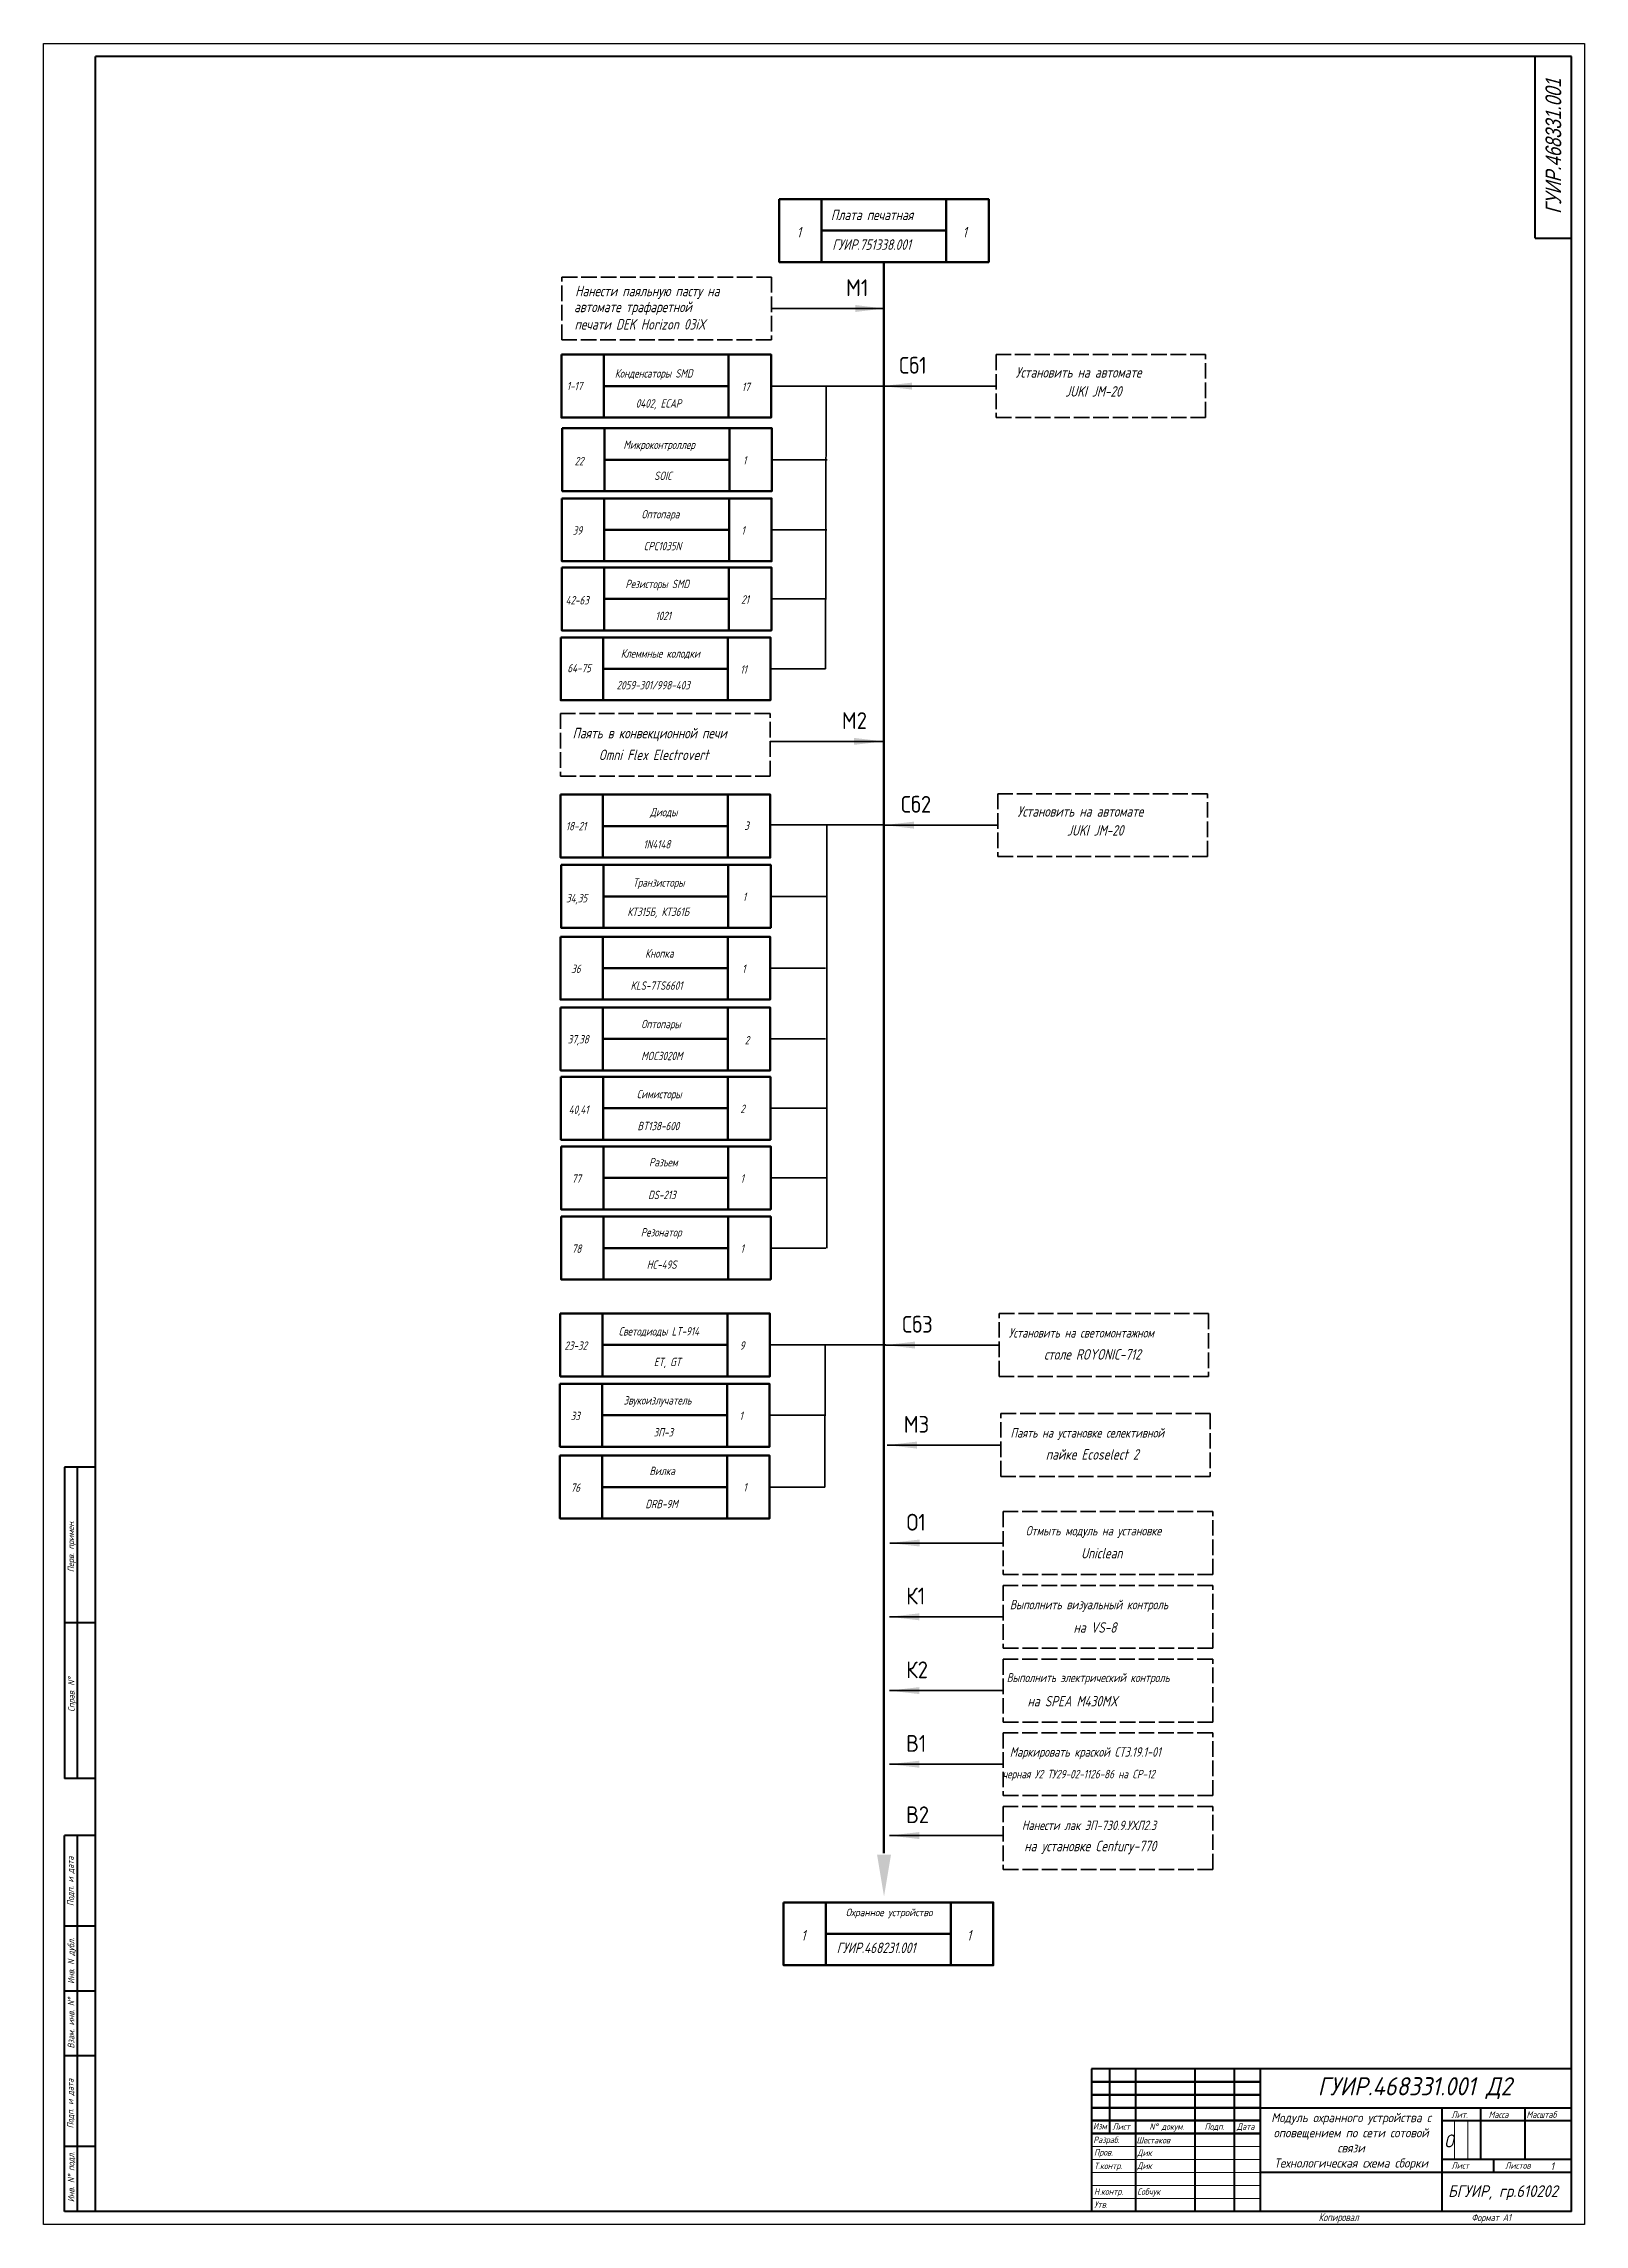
# Model space of a CAD drawing. Header units: millimetres. Extents: x 0 to 8800, y -367 to 2333.
# Drawn here: x 8206 to 8800, y -11 to 830 of the extents above; entities that cross this region are included whole.
import ezdxf

# ---------------------------------------------------------------- set-up
doc = ezdxf.new("R2010")
doc.units = ezdxf.units.MM
doc.header["$LTSCALE"] = 0.5
doc.linetypes.add('ACAD_ISO02W100', pattern=[15, 12, -3])
doc.linetypes.add('осевая2', pattern=[28.575, 19.05, -3.175, 3.175, -3.175])
doc.layers.get('0').update_dxf_attribs({"lineweight": 60})
for name, color, linetype in [('1-оси', 1, 'осевая2'), ('KONTUR', 7, 'Continuous'), ('TopOverlay', 2, 'Continuous')]:
    doc.layers.add(name, color=color, linetype=linetype)
for name, color, linetype, lineweight in [('Основная', 7, 'Continuous', 40), ('текст', 7, 'Continuous', 30), ('тонкая', 7, 'Continuous', 20)]:
    doc.layers.add(name, color=color, linetype=linetype, lineweight=lineweight)
doc.styles.add('ESKD', font='standarteskd.shx', dxfattribs={"width": 0.8, "oblique": 15})
doc.styles.get("Standard").update_dxf_attribs({"font": 'isocpeui.ttf', "width": 0.9})
doc.styles.add('стиль рамки', font='romans.shx', dxfattribs={"width": 0.75, "oblique": 15, "height": 3.5})
doc.styles.add('стиль1', font='romans.shx', dxfattribs={"width": 0.75, "oblique": 15, "height": 3.5})

msp = doc.modelspace()

# ---------------------------------------------------------------- texts
at = {"insert": (8788.22, 790.07), "char_height": 6, "width": 120, "attachment_point": 5, "rotation": 90, "style": 'ESKD'}
msp.add_mtext('ГУИР.468331.001', dxfattribs=at)
at = {"lineweight": 60}
for s, width, gutter_width, insert, char_height, attachment_point in [('\\A1;{\\fISOCPEUR|b0|i0|c204|p34;М1}', 13.8778, 32.32, (8524.11, 738.75), 6.465, 3), ('\\A1;{\\fISOCPEUR|b0|i0|c204|p34;Сб1}', 13.8778, 32.32, (8535.93, 708.83), 6.465, 1), ('\\A1;{\\fISOCPEUR|b0|i0|c204|p34;М2}', 13.8778, 32.32, (8523.58, 571.82), 6.465, 3), ('\\A1;{\\fISOCPEUR|b0|i0|c204|p34;Сб2}', 13.8778, 32.32, (8536.62, 539.52), 6.465, 1), ('\\A1;{\\fISOCPEUR|b0|i0|c204|p34;Сб3}', 13.8778, 32.32, (8537.09, 339), 6.465, 1), ('\\A1;{\\fISOCPEUR|b0|i0|c204|p34;М3}', 13.8778, 32.32, (8537.74, 300.43), 6.465, 1), ('\\A1;{\\fISOCPEUR|b0|i0|c204|p34;О1}', 13.8778, 32.32, (8538.78, 262.67), 6.465, 1), ('\\A1;{\\fISOCPEUR|b0|i0|c204|p34;К1}', 13.8778, 32.32, (8538.65, 234.21), 6.465, 1), ('\\A1;{\\fISOCPEUR|b0|i0|c204|p34;К2}', 13.8778, 32.32, (8538.65, 205.75), 6.465, 1), ('\\A1;{\\fISOCPEUR|b0|i0|c204|p34;В1}', 13.8778, 32.32, (8538.65, 177.37), 6.465, 1), ('\\A1;{\\fISOCPEUR|b0|i0|c204|p34;В2}', 13.8778, 32.32, (8538.65, 149.85), 6.465, 1), ('\\pxqc;ГУИР.468331.001 Д2', 120, 20, (8674.75, 45.41), 7, 1), ('\\pxqc;Модуль охранного устройства с оповещением по сети сотовой связи \\PТехнологическая схема сборки', 70.767, 20, (8674.82, 31.56), 3.5, 1)]:
    msp.add_mtext_dynamic_manual_height_columns(s, width=width, gutter_width=gutter_width, heights=[0], dxfattribs=dict(at, insert=insert, char_height=char_height, attachment_point=attachment_point))
at = {"color": 0, "attachment_point": 1}
for s, insert, char_height in [('О', (8746.13, 23.33), 5), ('1', (8787.1, 12.56), 3)]:
    msp.add_mtext_dynamic_manual_height_columns(s, width=0.6173, gutter_width=50, heights=[0], dxfattribs=dict(at, insert=insert, char_height=char_height))
at = {"layer": '1-оси', "color": 0, "insert": (8747.6, 3.72), "char_height": 4.5, "attachment_point": 1}
msp.add_mtext_dynamic_manual_height_columns('БГУИР, гр.610202', width=55.323, gutter_width=50, heights=[0], dxfattribs=at)
at = {"layer": 'TopOverlay', "color": 0, "lineweight": 13, "insert": (8508.47, 110.41), "char_height": 2.9092, "width": 47.2891, "attachment_point": 1}
msp.add_mtext('\\pxqc;Охранное устройство', dxfattribs=at)
at = {"layer": 'текст', "oblique": 15, "width": 0.75}
for s, height, style, p in [('Плата печатная', 4.0406, 'стиль рамки', (8509.63, 761.57)), ('1', 4.04, 'стиль рамки', (8496.55, 754.93)), ('1', 4.04, 'стиль рамки', (8560.43, 754.93)), ('ГУИР.751338.001', 4.0406, 'стиль рамки', (8510.18, 750.11)), ('Нанести паяльную пасту на', 4.0406, 'стиль рамки', (8411.08, 732.23)), ('автомате трафаретной ', 4.0406, 'стиль рамки', (8410.63, 726.08)), ('печати DEK Horizon 03iX', 4.0406, 'стиль рамки', (8410.82, 719.37)), ('1-17', 3.232, 'стиль рамки', (8407.8, 695.98)), ('Конденсаторы SMD', 3.2325, 'стиль рамки', (8426.34, 700.84)), ('17', 3.232, 'стиль рамки', (8475.3, 695.64)), ('Установить на автомате', 4.0406, 'стиль рамки', (8580.88, 700.85)), ('0402, ECAP', 3.232, 'стиль рамки', (8434.43, 689.27)), ('JUKI JM-20', 4.041, 'стиль рамки', (8599.98, 693.52)), ('Микроконтроллер', 3.2325, 'стиль рамки', (8429.64, 673.33)), ('22', 3.232, 'стиль рамки', (8410.83, 667.02)), ('SOIC', 3.232, 'стиль рамки', (8441.52, 661.36)), ('1', 3.23, 'стиль рамки', (8475.75, 667.34)), ('Оптопара', 3.232, 'стиль рамки', (8436.64, 646.57)), ('39', 3.232, 'стиль рамки', (8410.08, 640.28)), ('1', 3.23, 'стиль рамки', (8475.15, 640.32)), ('CPC1035N', 3.232, 'стиль рамки', (8437.45, 634.25)), ('Резисторы SMD', 3.2325, 'стиль рамки', (8430.42, 619.65)), ('42-63', 3.232, 'стиль рамки', (8407.35, 613.36)), ('21', 3.232, 'стиль рамки', (8475.07, 613.68)), ('1021', 3.232, 'стиль рамки', (8441.97, 607.33)), ('64-75', 3.232, 'стиль рамки', (8408.05, 587.21)), ('Клеммные колодки', 3.2325, 'стиль рамки', (8428.65, 592.84)), ('11', 3.232, 'стиль рамки', (8474.69, 586.69)), ('2059-301/998-403', 3.2325, 'стиль рамки', (8427.03, 580.62)), ('Паять в конвекционной печи', 4.0406, 'стиль рамки', (8410.07, 561.73)), ('Omni Flex Electrovert', 4.0406, 'стиль рамки', (8420.12, 553.33)), ('Диоды', 3.232, 'стиль рамки', (8439.91, 531.66)), ('Установить на автомате', 4.0406, 'стиль рамки', (8581.57, 531.54)), ('18-21', 3.232, 'стиль рамки', (8407.44, 526.25)), ('1N4148', 3.232, 'стиль рамки', (8437.33, 519.25)), ('3', 3.23, 'стиль рамки', (8476.28, 526.43)), ('JUKI JM-20', 4.041, 'стиль рамки', (8600.67, 524.22)), ('Транзисторы', 3.2325, 'стиль рамки', (8433.34, 504.5)), ('34,35', 3.232, 'стиль рамки', (8407.53, 498.48)), ('КТ315Б, КТ361Б', 3.2325, 'стиль рамки', (8431.17, 493.24)), ('1', 3.23, 'стиль рамки', (8475.66, 498.96)), ('Кнопка', 3.232, 'стиль рамки', (8438.03, 477.17)), ('36', 3.232, 'стиль рамки', (8409.53, 471.24)), ('1', 3.23, 'стиль рамки', (8475.43, 471.28)), ('KLS-7TS6601', 3.2325, 'стиль рамки', (8432.41, 464.77)), ('37,38', 3.232, 'стиль рамки', (8408.17, 444.07)), ('Оптопары', 3.232, 'стиль рамки', (8436.54, 449.94)), ('2', 3.23, 'стиль рамки', (8476.44, 443.69)), ('MOC3020M', 3.232, 'стиль рамки', (8436.51, 437.62)), ('Симисторы', 3.232, 'стиль рамки', (8434.82, 422.92)), ('40,41', 3.232, 'стиль рамки', (8408.54, 416.92)), ('BT138-600', 3.232, 'стиль рамки', (8435.07, 410.61)), ('2', 3.23, 'стиль рамки', (8474.72, 417.23)), ('Разъем', 3.232, 'стиль рамки', (8439.52, 396.66)), ('77', 3.232, 'стиль рамки', (8409.75, 390.35)), ('DS-213', 3.232, 'стиль рамки', (8439.16, 384.04)), ('1', 3.23, 'стиль рамки', (8474.82, 390.39)), ('Резонатор', 3.232, 'стиль рамки', (8436.35, 369.62)), ('78', 3.232, 'стиль рамки', (8409.75, 363.31)), ('1', 3.23, 'стиль рамки', (8474.81, 363.34)), ('HC-49S', 3.232, 'стиль рамки', (8438.65, 357.16)), ('23-32', 3.232, 'стиль рамки', (8406.91, 325.92)), ('Светодиоды LT-914', 3.2325, 'стиль рамки', (8427.83, 331.43)), ('9', 3.23, 'стиль рамки', (8474.49, 325.96)), ('Установить на светомонтажном', 3.6365, 'стиль рамки', (8578.24, 330.65)), ('ET, GT', 3.232, 'стиль рамки', (8441.4, 319.62)), ('столе ROYONIC-712', 4.0406, 'стиль рамки', (8591.84, 322.14)), ('Звукоизлучатель', 3.2325, 'стиль рамки', (8429.74, 304.82)), ('33', 3.232, 'стиль рамки', (8409.32, 298.81)), ('ЗП-3', 3.232, 'стиль рамки', (8441.29, 292.5)), ('1', 3.23, 'стиль рамки', (8474.38, 298.85)), ('Паять на установке селективной', 3.6365, 'стиль рамки', (8578.89, 292.08)), ('пайке Ecoselect 2', 4.0406, 'стиль рамки', (8592.49, 283.57)), ('Вилка', 3.232, 'стиль рамки', (8439.69, 277.61)), ('76', 3.232, 'стиль рамки', (8409.32, 271.15)), ('1', 3.23, 'стиль рамки', (8475.89, 271.33)), ('DRB-9M', 3.232, 'стиль рамки', (8438.12, 264.84)), ('Отмыть модуль на установке', 3.6365, 'стиль рамки', (8584.75, 254.32)), ('Uniclean', 4.041, 'стиль рамки', (8606.1, 245.48)), ('Выполнить визуальный контроль', 3.6365, 'стиль рамки', (8578.63, 225.86)), ('на VS-8', 4.041, 'стиль рамки', (8603.19, 216.82)), ('Выполнить электрический контроль', 3.4547, 'стиль рамки', (8577.4, 197.77)), ('на SPEA M430MX', 4.0406, 'стиль рамки', (8585.44, 188.39)), ('Маркировать краской СТ3.19.1-01 ', 3.6365, 'стиль рамки', (8578.63, 169.02)), ('черная У2 ТУ29-02-1126-86 на CP-12', 3.2729, 'стиль рамки', (8575.87, 160.67)), ('Нанести лак ЭП-730.9.УХЛ2.3', 3.6365, 'стиль рамки', (8583.27, 140.72)), ('на установке Century-770', 4.0406, 'стиль рамки', (8584.19, 132.54)), ('1', 4.04, 'стиль рамки', (8498.24, 98.09)), ('1', 4.04, 'стиль рамки', (8562.12, 98.09)), ('ГУИР.468231.001', 4.0406, 'стиль рамки', (8511.87, 93.28)), ('Изм', 2.5, 'стиль1', (8610.68, 25.26)), ('Лист', 2.5, 'стиль1', (8618.15, 25.11)), ('N%%d докум. ', 2.5, 'стиль1', (8632.44, 25.11)), ('Подп.', 2.5, 'стиль1', (8653.69, 25.11)), ('Дата', 2.5, 'стиль1', (8666.14, 25.11)), ('Лит.', 2.5, 'стиль1', (8748.85, 29.71)), ('Масса', 2.5, 'стиль1', (8763.22, 29.71)), ('Масштаб', 2.5, 'стиль1', (8777.82, 29.71)), ('Разраб.', 2.5, 'стиль1', (8610.79, 20.01)), ('Пров.', 2.5, 'стиль1', (8611.09, 15.18)), ('Дик', 2.5, 'стиль1', (8627.75, 15.02)), ('Шестаков', 2.5, 'стиль1', (8627.45, 19.86)), ('Т.контр.', 2.5, 'стиль1', (8611.09, 9.98)), ('Дик', 2.5, 'стиль1', (8627.75, 10.02)), ('Лист', 2.5, 'стиль1', (8748.85, 10.1)), ('Листов', 2.5, 'стиль1', (8769.57, 10.1)), ('Н.контр.', 2.5, 'стиль1', (8611.09, 0.06)), ('Собчук', 2.5, 'стиль1', (8627.75, 0.02)), ('Утв.', 2.5, 'стиль1', (8611.09, -4.96)), ('Копировал', 3, 'стиль1', (8697.67, -10.1)), ('Формат А1', 2.75, 'стиль1', (8756.6, -10.1))]:
    msp.add_text(s, height=height, dxfattribs=dict(at, style=style)).set_placement(p)
at = {"layer": 'текст', "style": 'стиль1', "oblique": 15, "width": 0.75}
for s, p in [('Перв. примен.', (8217.89, 240.16)), ('Справ. N%%d', (8218.04, 186.28)), ('Подп. и дата', (8217.71, 111.42)), ('Инв. N дубл.', (8217.95, 81.39)), ('Взам. инв. N%%d', (8217.95, 56.47)), ('Подп. и дата', (8217.66, 25.68)), ('Инв. N%%d подл.', (8217.95, -2.78))]:
    msp.add_text(s, height=2.5, rotation=90, dxfattribs=at).set_placement(p)

# ---------------------------------------------------------------- linework, layer by layer
for p, q in [((8506.01, 745.4), (8506.01, 769.64)), ((8554.15, 745.4), (8554.15, 769.64)), ((8506.01, 757.52), (8554.15, 757.52)), ((8489.71, 745.4), (8506.01, 745.4)), ((8530.11, 745.4), (8530.11, 131.75)), ((8422.05, 685.45), (8422.05, 709.7)), ((8470.19, 685.45), (8470.19, 709.7)), ((8422.05, 697.58), (8470.19, 697.58)), ((8422.41, 657.06), (8422.41, 681.3)), ((8470.55, 657.06), (8470.55, 681.3)), ((8422.41, 669.18), (8470.55, 669.18)), ((8422.26, 630.02), (8422.26, 654.27)), ((8470.4, 630.02), (8470.4, 654.27)), ((8422.26, 642.15), (8470.4, 642.15)), ((8422.18, 603.38), (8422.18, 627.62)), ((8470.32, 603.38), (8470.32, 627.62)), ((8422.18, 615.5), (8470.32, 615.5)), ((8421.8, 576.39), (8421.8, 600.63)), ((8469.94, 576.39), (8469.94, 600.63)), ((8421.8, 588.51), (8469.94, 588.51)), ((8421.75, 515.77), (8421.75, 540.02)), ((8469.89, 515.77), (8469.89, 540.02)), ((8421.75, 527.89), (8469.89, 527.89)), ((8421.93, 488.67), (8421.93, 512.91)), ((8470.07, 488.67), (8470.07, 512.91)), ((8421.93, 500.79), (8470.07, 500.79)), ((8421.71, 460.98), (8421.71, 485.23)), ((8469.85, 460.98), (8469.85, 485.23)), ((8421.71, 473.11), (8469.85, 473.11)), ((8421.74, 433.67), (8421.74, 457.92)), ((8469.88, 433.67), (8469.88, 457.92)), ((8421.74, 445.79), (8469.88, 445.79)), ((8421.83, 406.93), (8421.83, 431.18)), ((8469.97, 406.93), (8469.97, 431.18)), ((8421.83, 419.06), (8469.97, 419.06)), ((8421.93, 380.09), (8421.93, 404.33)), ((8470.07, 380.09), (8470.07, 404.33)), ((8421.93, 392.21), (8470.07, 392.21)), ((8421.93, 353.05), (8421.93, 377.29)), ((8470.07, 353.05), (8470.07, 377.29)), ((8421.93, 365.17), (8470.07, 365.17)), ((8421.61, 315.66), (8421.61, 339.91)), ((8469.75, 315.66), (8469.75, 339.91)), ((8421.61, 327.79), (8469.75, 327.79)), ((8421.5, 288.55), (8421.5, 312.8)), ((8469.64, 288.55), (8469.64, 312.8)), ((8421.5, 300.67), (8469.64, 300.67)), ((8421.5, 260.89), (8421.5, 285.13)), ((8469.64, 260.89), (8469.64, 285.13)), ((8421.5, 273.01), (8469.64, 273.01)), ((8507.71, 88.56), (8507.71, 112.81)), ((8555.85, 88.56), (8555.85, 112.81)), ((8507.71, 100.68), (8555.85, 100.68)), ((8491.4, 88.56), (8507.71, 88.56)), ((8675.13, 43.65), (8610.13, 43.65)), ((8675.13, 38.65), (8610.13, 38.65)), ((8675.13, 33.65), (8610.13, 33.65)), ((8745.13, -6.35), (8745.13, -6.35))]:
    msp.add_line(p, q)
at = {"lineweight": 35}
for p, q in [((8486.74, 727.49), (8530.11, 727.49)), ((8486.56, 697.58), (8529.93, 697.58)), ((8507.61, 588.51), (8507.86, 697.58)), ((8573.3, 697.58), (8529.49, 697.58)), ((8486.91, 669.18), (8508.21, 669.18)), ((8508.95, 668.9), (8508.95, 668.9)), ((8486.77, 642.15), (8508.07, 642.15)), ((8486.69, 615.5), (8507.99, 615.5)), ((8486.31, 588.51), (8507.61, 588.51)), ((8486.21, 560.56), (8529.89, 560.56)), ((8486.26, 528.33), (8529.99, 528.33)), ((8508.06, 365.08), (8508.06, 528.6)), ((8573.98, 528.27), (8530.17, 528.27)), ((8486.44, 500.79), (8507.74, 500.79)), ((8486.21, 473.11), (8507.51, 473.11)), ((8486.25, 445.79), (8507.55, 445.79)), ((8486.34, 419.06), (8507.64, 419.06)), ((8486.43, 392.21), (8507.74, 392.21)), ((8486.43, 365.17), (8507.73, 365.17)), ((8486.11, 327.79), (8530.87, 327.79)), ((8507.3, 273.01), (8507.41, 327.79)), ((8574.46, 327.75), (8530.65, 327.75)), ((8486, 300.67), (8507.3, 300.67)), ((8575.11, 289.17), (8531.3, 289.17)), ((8486, 273.01), (8507.3, 273.01)), ((8576.15, 251.41), (8532.34, 251.41)), ((8576.02, 222.96), (8532.21, 222.96)), ((8576.02, 194.49), (8532.21, 194.49)), ((8576.02, 166.11), (8532.21, 166.11)), ((8576.02, 138.59), (8532.21, 138.59))]:
    msp.add_line(p, q, dxfattribs=at)
at = {"lineweight": 50}
for p, q in [((8675.13, 28.65), (8610.13, 28.65)), ((8675.13, 23.65), (8610.13, 23.65))]:
    msp.add_line(p, q, dxfattribs=at)
for points in [[(8489.71, 769.64), (8570.52, 769.64), (8570.52, 745.4), (8489.71, 745.4)], [(8405.75, 709.7), (8486.56, 709.7), (8486.56, 685.45), (8405.75, 685.45)], [(8406.1, 681.3), (8486.91, 681.3), (8486.91, 657.06), (8406.1, 657.06)], [(8405.95, 654.27), (8486.77, 654.27), (8486.77, 630.02), (8405.95, 630.02)], [(8405.87, 627.62), (8486.69, 627.62), (8486.69, 603.38), (8405.87, 603.38)], [(8405.5, 600.63), (8486.31, 600.63), (8486.31, 576.39), (8405.5, 576.39)], [(8405.45, 540.02), (8486.26, 540.02), (8486.26, 515.77), (8405.45, 515.77)], [(8405.63, 512.91), (8486.44, 512.91), (8486.44, 488.67), (8405.63, 488.67)], [(8405.4, 485.23), (8486.21, 485.23), (8486.21, 460.98), (8405.4, 460.98)], [(8405.43, 457.92), (8486.25, 457.92), (8486.25, 433.67), (8405.43, 433.67)], [(8405.53, 431.18), (8486.34, 431.18), (8486.34, 406.93), (8405.53, 406.93)], [(8405.62, 404.33), (8486.43, 404.33), (8486.43, 380.09), (8405.62, 380.09)], [(8405.62, 377.29), (8486.43, 377.29), (8486.43, 353.05), (8405.62, 353.05)], [(8405.3, 339.91), (8486.11, 339.91), (8486.11, 315.66), (8405.3, 315.66)], [(8405.19, 312.8), (8486, 312.8), (8486, 288.55), (8405.19, 288.55)], [(8405.19, 285.13), (8486, 285.13), (8486, 260.89), (8405.19, 260.89)], [(8491.4, 112.81), (8572.21, 112.81), (8572.21, 88.56), (8491.4, 88.56)]]:
    msp.add_lwpolyline(points, close=True)
at = {"linetype": 'ACAD_ISO02W100', "lineweight": 35}
for points in [[(8405.93, 739.61), (8486.74, 739.61), (8486.74, 715.37), (8405.93, 715.37)], [(8654.11, 709.7), (8573.3, 709.7), (8573.3, 685.45), (8654.11, 685.45)], [(8486.21, 571.34), (8405.4, 571.34), (8405.4, 547.1), (8486.21, 547.1)], [(8654.8, 540.39), (8573.98, 540.39), (8573.98, 516.15), (8654.8, 516.15)], [(8574.46, 339.87), (8655.27, 339.87), (8655.27, 315.63), (8574.46, 315.63)], [(8575.11, 301.3), (8655.92, 301.3), (8655.92, 277.05), (8575.11, 277.05)], [(8656.83, 263.54), (8576.02, 263.54), (8576.02, 239.29), (8656.83, 239.29)], [(8656.83, 235.08), (8576.02, 235.08), (8576.02, 210.83), (8656.83, 210.83)], [(8656.83, 206.62), (8576.02, 206.62), (8576.02, 182.37), (8656.83, 182.37)], [(8656.83, 178.23), (8576.02, 178.23), (8576.02, 153.99), (8656.83, 153.99)], [(8656.83, 149.77), (8576.02, 149.77), (8576.02, 125.53), (8656.83, 125.53)]]:
    msp.add_lwpolyline(points, close=True, dxfattribs=at)
at = {"lineweight": 60}
for points in [[(8519.07, 728.84), (8519.07, 726.15), (8530.11, 727.49)], [(8540.97, 698.92), (8540.97, 696.23), (8529.49, 697.58)], [(8518.53, 561.91), (8518.53, 559.22), (8529.89, 560.56)], [(8541.66, 529.61), (8541.66, 526.92), (8530.17, 528.27)], [(8542.13, 329.09), (8542.13, 326.4), (8530.65, 327.75)], [(8542.79, 290.52), (8542.79, 287.83), (8531.3, 289.17)], [(8543.82, 252.76), (8543.82, 250.07), (8532.34, 251.41)], [(8543.69, 224.3), (8543.69, 221.61), (8532.21, 222.96)], [(8543.69, 195.84), (8543.69, 193.15), (8532.21, 194.49)], [(8543.69, 167.46), (8543.69, 164.76), (8532.21, 166.11)], [(8543.69, 139.94), (8543.69, 137.25), (8532.21, 138.59)], [(8527.43, 131.26), (8532.82, 131.26), (8530.12, 115.1)]]:
    msp.add_solid(points, dxfattribs=at)
at = {"layer": 'KONTUR'}
for p, q in [((8206.13, -11.35), (8206.13, 829.65)), ((8206.13, 829.65), (8800.13, 829.65)), ((8800.13, 829.65), (8800.13, -11.35)), ((8800.13, -11.35), (8206.13, -11.35))]:
    msp.add_line(p, q, dxfattribs=at)
at = {"layer": 'TopOverlay', "color": 0, "lineweight": 13}
msp.add_line((8507.56, 528.33), (8530.11, 528.33), dxfattribs=at)
at = {"layer": 'Основная'}
for p, q in [((8226.13, 33.65), (8226.13, 824.65)), ((8795.13, 824.65), (8226.13, 824.65)), ((8781.13, 754.65), (8781.13, 824.65)), ((8795.13, -6.35), (8795.13, 824.65)), ((8781.13, 754.65), (8795.13, 754.65)), ((8214.13, 280.65), (8214.13, 160.65)), ((8226.13, 280.65), (8214.13, 280.65)), ((8219.13, 160.65), (8219.13, 280.65)), ((8226.13, 220.65), (8214.13, 220.65)), ((8226.13, 160.65), (8214.13, 160.65)), ((8214.13, -6.35), (8214.13, 138.65)), ((8226.13, 138.65), (8214.13, 138.65)), ((8219.13, -6.35), (8219.13, 138.65)), ((8226.13, 103.65), (8214.13, 103.65)), ((8226.13, 78.65), (8214.13, 78.65)), ((8226.13, 53.65), (8214.13, 53.65)), ((8610.13, 48.65), (8610.13, -6.35)), ((8795.13, 48.65), (8610.13, 48.65)), ((8617.13, 23.65), (8617.13, 48.65)), ((8627.13, 48.65), (8627.13, -6.35)), ((8650.13, -6.35), (8650.13, 48.65)), ((8665.13, 48.65), (8665.13, -6.35)), ((8675.13, 48.65), (8675.13, -6.35)), ((8226.13, -6.35), (8226.13, 33.65)), ((8675.13, 33.65), (8795.13, 33.65)), ((8745.13, 33.65), (8745.13, -6.35)), ((8760.13, 33.65), (8760.13, 13.65)), ((8777.13, 33.65), (8777.13, 13.65)), ((8745.13, 28.65), (8795.13, 28.65)), ((8226.13, 18.65), (8214.13, 18.65)), ((8795.13, 8.65), (8675.13, 8.65)), ((8795.13, 13.65), (8745.13, 13.65)), ((8765.13, 13.65), (8765.13, 8.65)), ((8795.13, -6.35), (8214.13, -6.35))]:
    msp.add_line(p, q, dxfattribs=at)
at = {"layer": 'тонкая'}
for p, q in [((8750.12, 28.44), (8750.12, 13.65)), ((8755.2, 28.44), (8755.2, 13.65)), ((8610.13, 18.65), (8675.13, 18.65)), ((8675.13, 13.65), (8610.13, 13.65)), ((8675.13, 8.65), (8610.13, 8.65))]:
    msp.add_line(p, q, dxfattribs=at)
for points in [[(8610.13, 3.65), (8675.13, 3.65)], [(8610.13, -1.35), (8675.13, -1.35)]]:
    msp.add_lwpolyline(points, dxfattribs=at)

msp.set_redraw_order([(e.dxf.handle, doc.entitydb.next_handle()) for e in msp.query("TEXT MTEXT ATTDEF DIMENSION ARC_DIMENSION")])  # texts and dimensions are drawn at this point

doc.saveas('drawing.dxf')
